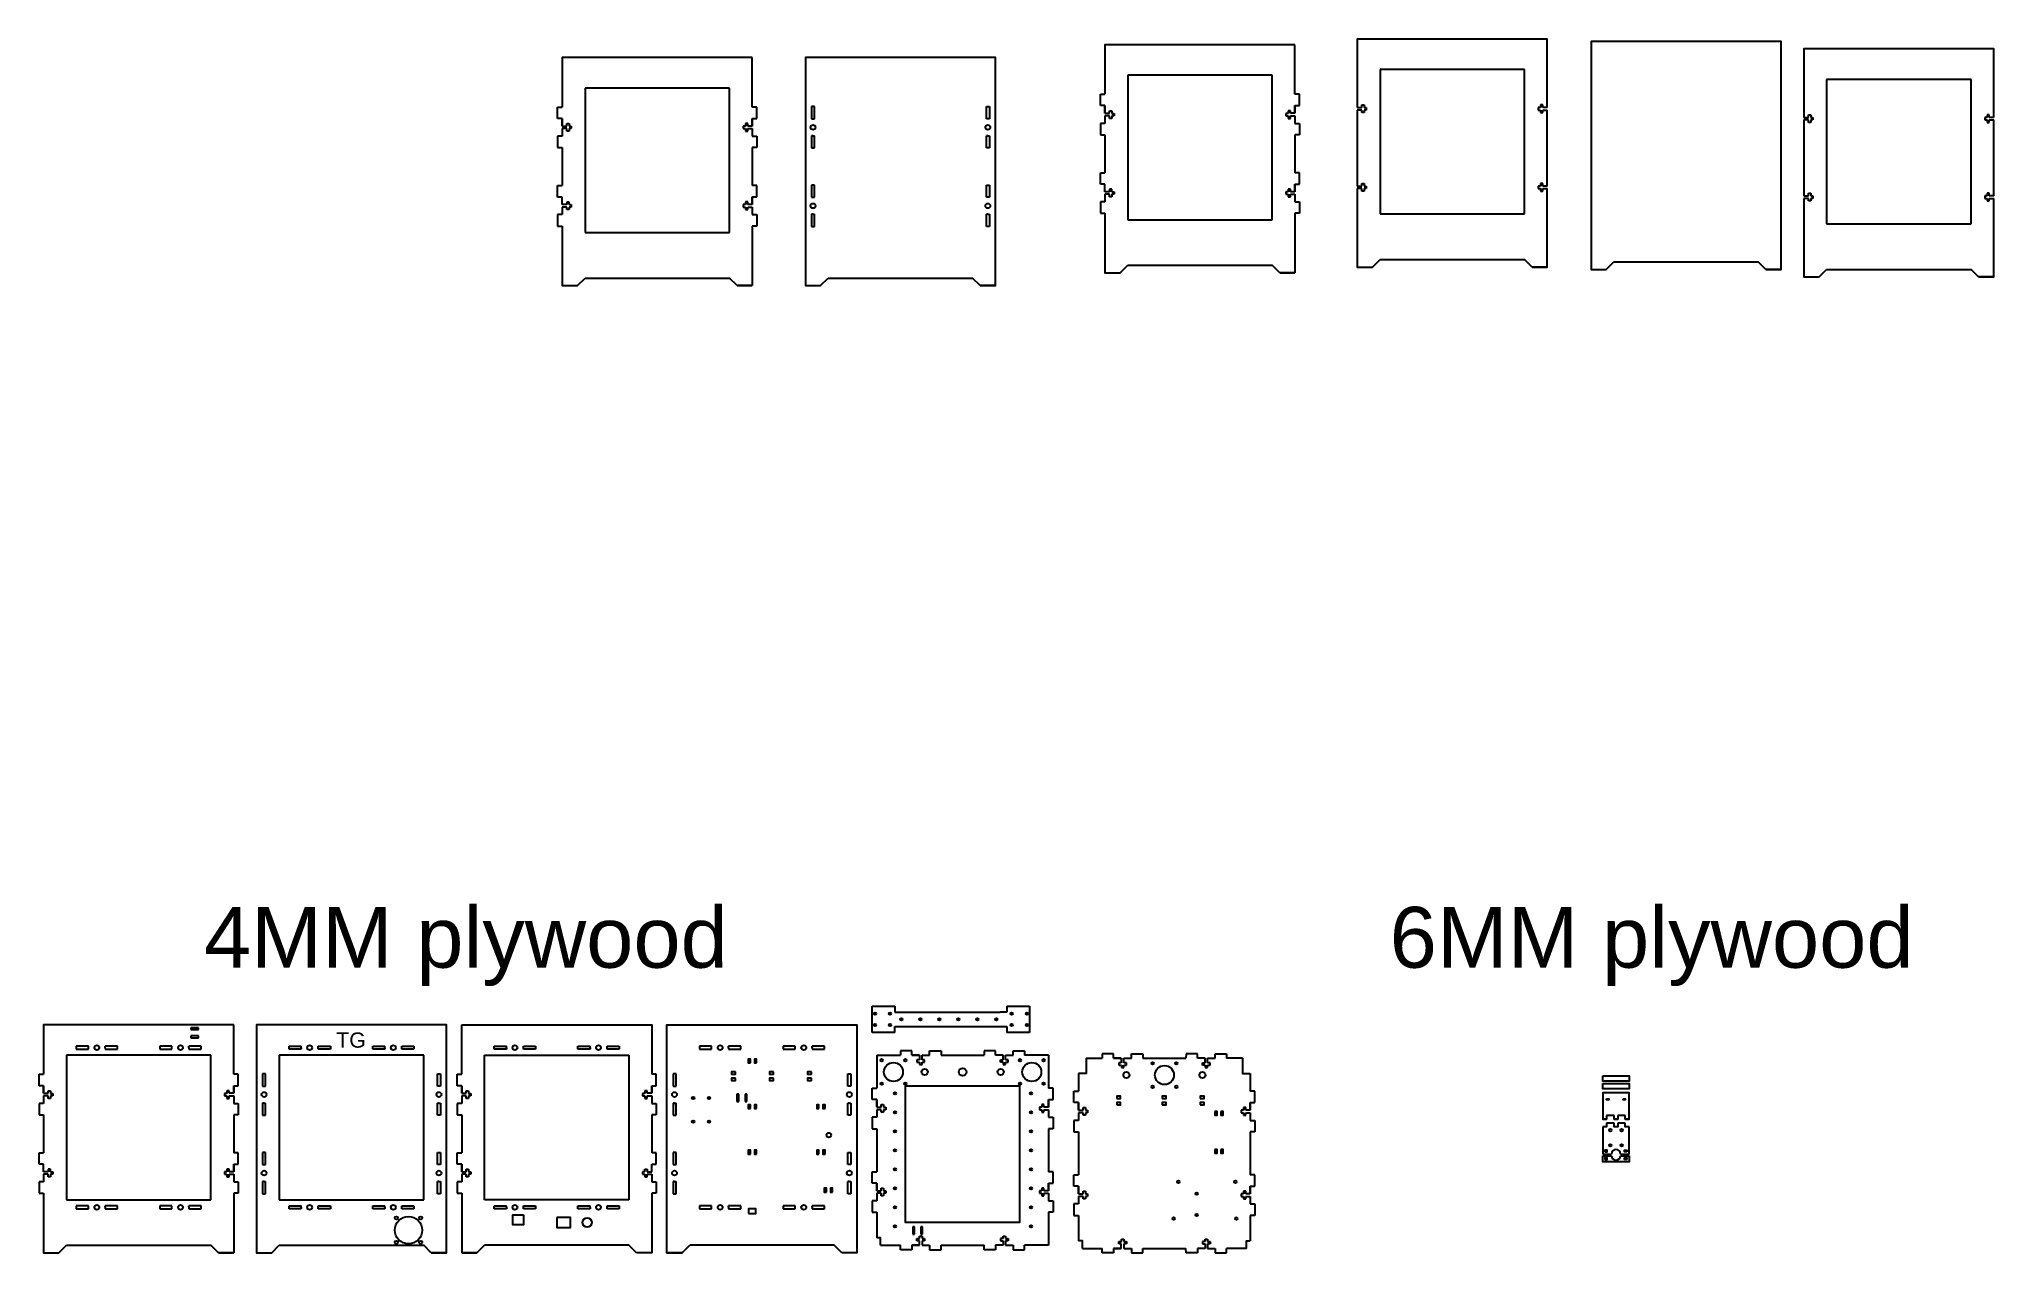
# Model space of a CAD drawing. Header units: millimetres. Extents: x -286 to 2286, y 0 to 1597.
import ezdxf

# ---------------------------------------------------------------- set-up
doc = ezdxf.new("R2010")
doc.units = ezdxf.units.MM
doc.styles.get("Standard").update_dxf_attribs({"font": 'Arial.ttf'})

msp = doc.modelspace()

# ---------------------------------------------------------------- texts
for s, p in [('4MM plywood', (-69.2, 375.2)), ('6MM plywood', (1490.8, 375.2))]:
    msp.add_text(s, height=80).set_placement(p)
at = {"color": 4}
msp.add_text('TG', height=20, dxfattribs=at).set_placement((105, 270))

# ---------------------------------------------------------------- linework, layer by layer
for p, q in [((652.2, 1507.5), (652.2, 1572.5)), ((1366.2, 1524.3), (1366.2, 1589.3)), ((1336.2, 1549.3), (1146.2, 1549.3)), ((1146.2, 1549.3), (1146.2, 1359.3)), ((1336.2, 1359.3), (1336.2, 1549.3)), ((1668.1, 1556.9), (1478.1, 1556.9)), ((1478.1, 1556.9), (1478.1, 1366.9)), ((1668.1, 1366.9), (1668.1, 1556.9)), ((2255.7, 1543.9), (2065.7, 1543.9)), ((2065.7, 1543.9), (2065.7, 1353.9)), ((2255.7, 1353.9), (2255.7, 1543.9)), ((622.2, 1532.5), (432.2, 1532.5)), ((432.2, 1532.5), (432.2, 1342.5)), ((622.2, 1342.5), (622.2, 1532.5)), ((1110.2, 1509.3), (1110.2, 1524.3)), ((1110.2, 1524.3), (1116.2, 1524.3)), ((1372.2, 1524.3), (1366.2, 1524.3)), ((1372.2, 1509.3), (1372.2, 1524.3)), ((396.2, 1492.5), (396.2, 1507.5)), ((396.2, 1507.5), (402.2, 1507.5)), ((402.2, 1492.5), (396.2, 1492.5)), ((402.2, 1482.5), (402.2, 1492.5)), ((658.2, 1507.5), (652.2, 1507.5)), ((652.2, 1482.5), (652.2, 1492.5)), ((652.2, 1492.5), (658.2, 1492.5)), ((658.2, 1492.5), (658.2, 1507.5)), ((732.2, 1508), (730.2, 1508)), ((732.2, 1508), (730.2, 1508)), ((730.2, 1508), (730.2, 1492)), ((730.2, 1492), (734.2, 1492)), ((730.2, 1492), (730.2, 1492)), ((730.2, 1492), (734.2, 1492)), ((732.2, 1508), (732.2, 1508)), ((732.2, 1508), (732.2, 1508)), ((734.2, 1508), (732.2, 1508)), ((732.2, 1508), (732.2, 1508)), ((734.2, 1492), (734.2, 1508)), ((960.2, 1508), (962.2, 1508)), ((960.2, 1492), (960.2, 1508)), ((964.2, 1492), (960.2, 1492)), ((964.2, 1492), (960.2, 1492)), ((962.2, 1508), (962.2, 1508)), ((962.2, 1508), (962.2, 1508)), ((962.2, 1508), (964.2, 1508)), ((962.2, 1508), (962.2, 1508)), ((962.2, 1508), (964.2, 1508)), ((964.2, 1508), (964.2, 1492)), ((964.2, 1492), (964.2, 1492)), ((1116.2, 1509.3), (1110.2, 1509.3)), ((1116.2, 1499.3), (1116.2, 1509.3)), ((1116.2, 1499.3), (1122.2, 1499.3)), ((1122.2, 1496), (1116.2, 1496)), ((1116.2, 1496), (1116.2, 1486)), ((1122.2, 1499.3), (1122.2, 1502.7)), ((1122.2, 1502.7), (1125.2, 1502.7)), ((1122.2, 1492.6), (1122.2, 1496)), ((1125.2, 1492.6), (1122.2, 1492.6)), ((1125.2, 1502.7), (1125.2, 1499.2)), ((1125.2, 1499.2), (1128.2, 1499.2)), ((1128.2, 1496), (1125.2, 1496)), ((1125.2, 1496), (1125.2, 1492.6)), ((1128.2, 1499.2), (1128.2, 1496)), ((1357.2, 1499.2), (1354.2, 1499.2)), ((1354.2, 1499.2), (1354.2, 1496)), ((1354.2, 1496), (1357.2, 1496)), ((1360.2, 1502.7), (1357.2, 1502.7)), ((1357.2, 1502.7), (1357.2, 1499.2)), ((1357.2, 1496), (1357.2, 1492.6)), ((1357.2, 1492.6), (1360.2, 1492.6)), ((1360.2, 1499.3), (1360.2, 1502.7)), ((1366.2, 1499.3), (1360.2, 1499.3)), ((1360.2, 1492.6), (1360.2, 1496)), ((1360.2, 1496), (1366.2, 1496)), ((1366.2, 1499.3), (1366.2, 1509.3)), ((1366.2, 1509.3), (1372.2, 1509.3)), ((1366.2, 1496), (1366.2, 1486)), ((1448.1, 1506.9), (1454.1, 1506.9)), ((1454.1, 1503.5), (1448.1, 1503.5)), ((1454.1, 1506.9), (1454.1, 1510.3)), ((1454.1, 1510.3), (1457.1, 1510.3)), ((1454.1, 1500.1), (1454.1, 1503.5)), ((1457.1, 1500.1), (1454.1, 1500.1)), ((1457.1, 1510.3), (1457.1, 1506.7)), ((1457.1, 1506.7), (1460.1, 1506.7)), ((1460.1, 1503.5), (1457.1, 1503.5)), ((1457.1, 1503.5), (1457.1, 1500.1)), ((1460.1, 1506.7), (1460.1, 1503.5)), ((1689.1, 1506.7), (1686.1, 1506.7)), ((1686.1, 1506.7), (1686.1, 1503.5)), ((1686.1, 1503.5), (1689.1, 1503.5)), ((1692.1, 1510.3), (1689.1, 1510.3)), ((1689.1, 1510.3), (1689.1, 1506.7)), ((1689.1, 1503.5), (1689.1, 1500.1)), ((1689.1, 1500.1), (1692.1, 1500.1)), ((1692.1, 1506.9), (1692.1, 1510.3)), ((1698.1, 1506.9), (1692.1, 1506.9)), ((1692.1, 1500.1), (1692.1, 1503.5)), ((1692.1, 1503.5), (1698.1, 1503.5)), ((2035.7, 1493.9), (2041.7, 1493.9)), ((2041.7, 1493.9), (2041.7, 1497.3)), ((2041.7, 1497.3), (2044.7, 1497.3)), ((2044.7, 1497.3), (2044.7, 1493.7)), ((2044.7, 1493.7), (2047.7, 1493.7)), ((2047.7, 1493.7), (2047.7, 1490.5)), ((2276.7, 1493.7), (2273.7, 1493.7)), ((2273.7, 1493.7), (2273.7, 1490.5)), ((2279.7, 1497.3), (2276.7, 1497.3)), ((2276.7, 1497.3), (2276.7, 1493.7)), ((2279.7, 1493.9), (2279.7, 1497.3)), ((2285.7, 1493.9), (2279.7, 1493.9)), ((402.2, 1469.2), (396.2, 1469.2)), ((396.2, 1469.2), (396.2, 1454.2)), ((402.2, 1482.5), (408.2, 1482.5)), ((408.2, 1479.2), (402.2, 1479.2)), ((402.2, 1479.2), (402.2, 1469.2)), ((408.2, 1482.5), (408.2, 1485.9)), ((408.2, 1485.9), (411.2, 1485.9)), ((408.2, 1475.8), (408.2, 1479.2)), ((411.2, 1475.8), (408.2, 1475.8)), ((411.2, 1485.9), (411.2, 1482.4)), ((411.2, 1482.4), (414.2, 1482.4)), ((414.2, 1479.2), (411.2, 1479.2)), ((411.2, 1479.2), (411.2, 1475.8)), ((414.2, 1482.4), (414.2, 1479.2)), ((643.2, 1482.4), (640.2, 1482.4)), ((640.2, 1482.4), (640.2, 1479.2)), ((640.2, 1479.2), (643.2, 1479.2)), ((646.2, 1485.9), (643.2, 1485.9)), ((643.2, 1485.9), (643.2, 1482.4)), ((643.2, 1479.2), (643.2, 1475.8)), ((643.2, 1475.8), (646.2, 1475.8)), ((646.2, 1482.5), (646.2, 1485.9)), ((652.2, 1482.5), (646.2, 1482.5)), ((646.2, 1475.8), (646.2, 1479.2)), ((646.2, 1479.2), (652.2, 1479.2)), ((652.2, 1479.2), (652.2, 1469.2)), ((652.2, 1469.2), (658.2, 1469.2)), ((658.2, 1469.2), (658.2, 1454.2)), ((732.2, 1469.7), (730.2, 1469.7)), ((730.2, 1469.7), (730.2, 1453.7)), ((730.7, 1469.7), (730.7, 1469.7)), ((730.7, 1469.7), (730.7, 1469.7)), ((732.2, 1469.7), (732.2, 1469.7)), ((732.2, 1469.7), (732.2, 1469.7)), ((732.2, 1469.7), (732.2, 1469.7)), ((732.2, 1469.7), (734.2, 1469.7)), ((734.2, 1453.7), (734.2, 1469.7)), ((734.2, 1453.7), (734.2, 1469.7)), ((960.2, 1453.7), (960.2, 1469.7)), ((960.2, 1453.7), (960.2, 1469.7)), ((962.2, 1469.7), (960.2, 1469.7)), ((962.2, 1469.7), (962.2, 1469.7)), ((962.2, 1469.7), (962.2, 1469.7)), ((962.2, 1469.7), (964.2, 1469.7)), ((962.2, 1469.7), (962.2, 1469.7)), ((963.7, 1469.7), (963.7, 1469.7)), ((963.7, 1469.7), (963.7, 1469.7)), ((964.2, 1469.7), (964.2, 1453.7)), ((1116.2, 1486), (1110.2, 1486)), ((1110.2, 1486), (1110.2, 1471)), ((1110.2, 1471), (1116.2, 1471)), ((1366.2, 1486), (1372.2, 1486)), ((1372.2, 1471), (1366.2, 1471)), ((1372.2, 1486), (1372.2, 1471)), ((2041.7, 1490.5), (2035.7, 1490.5)), ((2041.7, 1487.1), (2041.7, 1490.5)), ((2044.7, 1487.1), (2041.7, 1487.1)), ((2047.7, 1490.5), (2044.7, 1490.5)), ((2044.7, 1490.5), (2044.7, 1487.1)), ((2273.7, 1490.5), (2276.7, 1490.5)), ((2276.7, 1490.5), (2276.7, 1487.1)), ((2276.7, 1487.1), (2279.7, 1487.1)), ((2279.7, 1487.1), (2279.7, 1490.5)), ((2279.7, 1490.5), (2285.7, 1490.5)), ((396.2, 1454.2), (402.2, 1454.2)), ((658.2, 1454.2), (652.2, 1454.2)), ((730.2, 1453.7), (734.2, 1453.7)), ((730.2, 1453.7), (730.2, 1453.7)), ((730.2, 1453.7), (734.2, 1453.7)), ((964.2, 1453.7), (960.2, 1453.7)), ((964.2, 1453.7), (960.2, 1453.7)), ((964.2, 1453.7), (964.2, 1453.7)), ((1110.2, 1420.9), (1116.2, 1421)), ((1110.2, 1405.9), (1110.2, 1420.9)), ((1372.2, 1421), (1366.2, 1421)), ((1372.2, 1406), (1372.2, 1421)), ((396.2, 1404.1), (402.2, 1404.3)), ((396.2, 1389.1), (396.2, 1404.1)), ((402.2, 1389.1), (396.2, 1389.1)), ((402.2, 1379.1), (402.2, 1389.1)), ((658.2, 1404.3), (652.2, 1404.3)), ((652.2, 1379.3), (652.2, 1389.3)), ((652.2, 1389.3), (658.2, 1389.3)), ((658.2, 1389.3), (658.2, 1404.3)), ((732.2, 1404.8), (730.2, 1404.8)), ((732.2, 1404.8), (730.2, 1404.8)), ((730.2, 1404.8), (730.2, 1388.8)), ((730.2, 1388.8), (734.2, 1388.8)), ((730.2, 1388.8), (730.2, 1388.8)), ((730.2, 1388.8), (734.2, 1388.8)), ((732.2, 1404.8), (732.2, 1404.8)), ((732.2, 1404.8), (732.2, 1404.8)), ((734.2, 1404.8), (732.2, 1404.8)), ((732.2, 1404.8), (732.2, 1404.8)), ((734.2, 1388.8), (734.2, 1404.8)), ((960.2, 1404.8), (962.2, 1404.8)), ((960.2, 1388.8), (960.2, 1404.8)), ((964.2, 1388.8), (960.2, 1388.8)), ((964.2, 1388.8), (960.2, 1388.8)), ((962.2, 1404.8), (962.2, 1404.8)), ((962.2, 1404.8), (962.2, 1404.8)), ((962.2, 1404.8), (964.2, 1404.8)), ((962.2, 1404.8), (962.2, 1404.8)), ((962.2, 1404.8), (964.2, 1404.8)), ((964.2, 1404.8), (964.2, 1388.8)), ((964.2, 1388.8), (964.2, 1388.8)), ((1116.2, 1405.9), (1110.2, 1405.9)), ((1116.2, 1395.9), (1116.2, 1405.9)), ((1122.2, 1395.9), (1116.2, 1395.9)), ((1122.2, 1392.7), (1116.2, 1392.7)), ((1116.2, 1392.7), (1116.2, 1382.7)), ((1125.2, 1399.3), (1122.2, 1399.3)), ((1122.2, 1399.3), (1122.2, 1395.9)), ((1122.2, 1389.3), (1122.2, 1392.7)), ((1125.2, 1389.3), (1122.2, 1389.3)), ((1125.2, 1395.9), (1125.2, 1399.3)), ((1125.2, 1395.9), (1128.2, 1395.9)), ((1125.2, 1395.9), (1125.2, 1395.9)), ((1128.2, 1392.7), (1125.2, 1392.7)), ((1125.2, 1392.7), (1125.2, 1389.3)), ((1128.2, 1395.9), (1128.2, 1392.7)), ((1357.2, 1395.9), (1354.2, 1395.9)), ((1354.2, 1395.9), (1354.2, 1392.7)), ((1354.2, 1392.7), (1357.2, 1392.7)), ((1360.2, 1399.4), (1357.2, 1399.4)), ((1357.2, 1399.4), (1357.2, 1395.9)), ((1357.2, 1392.7), (1357.2, 1389.3)), ((1357.2, 1389.3), (1360.2, 1389.3)), ((1360.2, 1396), (1360.2, 1399.4)), ((1366.2, 1396), (1360.2, 1396)), ((1360.2, 1389.3), (1360.2, 1392.7)), ((1360.2, 1392.7), (1366.2, 1392.7)), ((1366.2, 1396), (1366.2, 1406)), ((1366.2, 1406), (1372.2, 1406)), ((1366.2, 1392.7), (1366.2, 1382.7)), ((1448.1, 1403.6), (1454.1, 1403.6)), ((1454.1, 1400.3), (1448.1, 1400.3)), ((1454.1, 1403.6), (1454.1, 1407)), ((1454.1, 1407), (1457.1, 1407)), ((1454.1, 1396.9), (1454.1, 1400.3)), ((1457.1, 1396.9), (1454.1, 1396.9)), ((1457.1, 1407), (1457.1, 1403.5)), ((1457.1, 1403.5), (1460.1, 1403.5)), ((1460.1, 1400.3), (1457.1, 1400.3)), ((1457.1, 1400.3), (1457.1, 1396.9)), ((1460.1, 1403.5), (1460.1, 1400.3)), ((1689.1, 1403.5), (1686.1, 1403.5)), ((1686.1, 1403.5), (1686.1, 1400.3)), ((1686.1, 1400.3), (1689.1, 1400.3)), ((1692.1, 1407), (1689.1, 1407)), ((1689.1, 1407), (1689.1, 1403.5)), ((1689.1, 1400.3), (1689.1, 1396.9)), ((1689.1, 1396.9), (1692.1, 1396.9)), ((1692.1, 1403.6), (1692.1, 1407)), ((1698.1, 1403.6), (1692.1, 1403.6)), ((1692.1, 1396.9), (1692.1, 1400.3)), ((1692.1, 1400.3), (1698.1, 1400.3)), ((2035.7, 1390.6), (2041.7, 1390.6)), ((2041.7, 1390.6), (2041.7, 1394)), ((2041.7, 1394), (2044.7, 1394)), ((2044.7, 1394), (2044.7, 1390.5)), ((2044.7, 1390.5), (2047.7, 1390.5)), ((2047.7, 1390.5), (2047.7, 1387.3)), ((2276.7, 1390.5), (2273.7, 1390.5)), ((2273.7, 1390.5), (2273.7, 1387.3)), ((2279.7, 1394), (2276.7, 1394)), ((2276.7, 1394), (2276.7, 1390.5)), ((2279.7, 1390.6), (2279.7, 1394)), ((2285.7, 1390.6), (2279.7, 1390.6)), ((402.2, 1365.9), (396.2, 1365.9)), ((396.2, 1365.9), (396.2, 1350.9)), ((408.2, 1379.1), (402.2, 1379.1)), ((408.2, 1375.9), (402.2, 1375.9)), ((402.2, 1375.9), (402.2, 1365.9)), ((411.2, 1382.5), (408.2, 1382.5)), ((408.2, 1382.5), (408.2, 1379.1)), ((408.2, 1372.5), (408.2, 1375.9)), ((411.2, 1372.5), (408.2, 1372.5)), ((411.2, 1379.1), (411.2, 1382.5)), ((411.2, 1379.1), (414.2, 1379.1)), ((411.2, 1379.1), (411.2, 1379.1)), ((414.2, 1375.9), (411.2, 1375.9)), ((411.2, 1375.9), (411.2, 1372.5)), ((414.2, 1379.1), (414.2, 1375.9)), ((643.2, 1379.1), (640.2, 1379.1)), ((640.2, 1379.1), (640.2, 1375.9)), ((640.2, 1375.9), (643.2, 1375.9)), ((646.2, 1382.7), (643.2, 1382.7)), ((643.2, 1382.7), (643.2, 1379.1)), ((643.2, 1375.9), (643.2, 1372.5)), ((643.2, 1372.5), (646.2, 1372.5)), ((646.2, 1379.3), (646.2, 1382.7)), ((652.2, 1379.3), (646.2, 1379.3)), ((646.2, 1372.5), (646.2, 1375.9)), ((646.2, 1375.9), (652.2, 1375.9)), ((652.2, 1375.9), (652.2, 1365.9)), ((652.2, 1365.9), (658.2, 1365.9)), ((658.2, 1365.9), (658.2, 1350.9)), ((732.2, 1366.4), (730.2, 1366.4)), ((730.2, 1366.4), (730.2, 1350.4)), ((730.7, 1366.4), (730.7, 1366.4)), ((730.7, 1366.4), (730.7, 1366.4)), ((732.2, 1366.4), (732.2, 1366.4)), ((732.2, 1366.4), (732.2, 1366.4)), ((732.2, 1366.4), (732.2, 1366.4)), ((732.2, 1366.4), (734.2, 1366.4)), ((734.2, 1350.4), (734.2, 1366.4)), ((734.2, 1350.4), (734.2, 1366.4)), ((960.2, 1350.4), (960.2, 1366.4)), ((960.2, 1350.4), (960.2, 1366.4)), ((962.2, 1366.4), (960.2, 1366.4)), ((962.2, 1366.4), (962.2, 1366.4)), ((962.2, 1366.4), (962.2, 1366.4)), ((962.2, 1366.4), (964.2, 1366.4)), ((962.2, 1366.4), (962.2, 1366.4)), ((963.7, 1366.4), (963.7, 1366.4)), ((963.7, 1366.4), (963.7, 1366.4)), ((964.2, 1366.4), (964.2, 1350.4)), ((1116.2, 1382.7), (1110.2, 1382.7)), ((1110.2, 1382.7), (1110.2, 1367.7)), ((1110.2, 1367.7), (1116.2, 1367.7)), ((1366.2, 1382.7), (1372.2, 1382.7)), ((1372.2, 1367.7), (1366.2, 1367.7)), ((1366.2, 1367.7), (1366.2, 1289.3)), ((1372.2, 1382.7), (1372.2, 1367.7)), ((1478.1, 1366.9), (1668.1, 1366.9)), ((2041.7, 1387.3), (2035.7, 1387.3)), ((2041.7, 1383.9), (2041.7, 1387.3)), ((2044.7, 1383.9), (2041.7, 1383.9)), ((2047.7, 1387.3), (2044.7, 1387.3)), ((2044.7, 1387.3), (2044.7, 1383.9)), ((2273.7, 1387.3), (2276.7, 1387.3)), ((2276.7, 1387.3), (2276.7, 1383.9)), ((2276.7, 1383.9), (2279.7, 1383.9)), ((2279.7, 1383.9), (2279.7, 1387.3)), ((2279.7, 1387.3), (2285.7, 1387.3)), ((396.2, 1350.9), (402.2, 1350.9)), ((432.2, 1342.5), (622.2, 1342.5)), ((658.2, 1350.9), (652.2, 1350.9)), ((652.2, 1350.9), (652.2, 1272.5)), ((730.2, 1350.4), (734.2, 1350.4)), ((730.2, 1350.4), (730.2, 1350.4)), ((730.2, 1350.4), (734.2, 1350.4)), ((964.2, 1350.4), (960.2, 1350.4)), ((964.2, 1350.4), (960.2, 1350.4)), ((964.2, 1350.4), (964.2, 1350.4)), ((1146.2, 1359.3), (1336.2, 1359.3)), ((2065.7, 1353.9), (2255.7, 1353.9)), ((1116.2, 1289.3), (1136.2, 1289.3)), ((1136.2, 1289.3), (1146.2, 1299.3)), ((1146.2, 1299.3), (1336.2, 1299.3)), ((1346.2, 1289.3), (1336.2, 1299.3)), ((1366.2, 1289.3), (1346.2, 1289.3)), ((1448.1, 1296.9), (1468.1, 1296.9)), ((1468.1, 1296.9), (1478.1, 1306.9)), ((1478.1, 1306.9), (1668.1, 1306.9)), ((1678.1, 1296.9), (1668.1, 1306.9)), ((1698.1, 1296.9), (1678.1, 1296.9)), ((1755.7, 1293.9), (1775.7, 1293.9)), ((1775.7, 1293.9), (1785.7, 1303.9)), ((1785.7, 1303.9), (1975.7, 1303.9)), ((1985.7, 1293.9), (1975.7, 1303.9)), ((2005.7, 1293.9), (1985.7, 1293.9)), ((2055.7, 1283.9), (2065.7, 1293.9)), ((2065.7, 1293.9), (2255.7, 1293.9)), ((2265.7, 1283.9), (2255.7, 1293.9)), ((402.2, 1272.5), (422.2, 1272.5)), ((422.2, 1272.5), (432.2, 1282.5)), ((432.2, 1282.5), (622.2, 1282.5)), ((632.2, 1272.5), (622.2, 1282.5)), ((652.2, 1272.5), (632.2, 1272.5)), ((722.2, 1272.5), (742.2, 1272.5)), ((742.2, 1272.5), (752.2, 1282.5)), ((752.2, 1282.5), (942.2, 1282.5)), ((952.2, 1272.5), (942.2, 1282.5)), ((972.2, 1272.5), (952.2, 1272.5)), ((2035.7, 1283.9), (2055.7, 1283.9)), ((2285.7, 1283.9), (2265.7, 1283.9)), ((810, 324.7), (840, 324.7)), ((810, 290), (810, 324.7)), ((840, 324.7), (840, 316.7)), ((840, 316.7), (978.3, 316.7)), ((987, 316.7), (978.3, 316.7)), ((987, 324.7), (1017, 324.7)), ((987, 324.7), (987, 316.7)), ((1017, 324.7), (1017, 290)), ((-81.3, 296.2), (-86.3, 296.2)), ((-86.3, 296.2), (-86.3, 293.8)), ((-86.3, 293.8), (-76.3, 293.8)), ((-81.3, 285.5), (-86.3, 285.5)), ((-86.3, 285.5), (-86.3, 283.1)), ((-86.3, 283.1), (-76.3, 283.1)), ((-76.3, 296.2), (-81.3, 296.2)), ((-76.3, 285.5), (-81.3, 285.5)), ((-76.3, 293.8), (-76.3, 296.2)), ((-76.3, 283.1), (-76.3, 285.5)), ((-30, 235), (-30, 300)), ((270, 235), (270, 300)), ((840, 290), (810, 290)), ((840, 290), (840, 298)), ((840, 298), (987, 298)), ((987, 298), (987, 290)), ((1017, 290), (987, 290)), ((-60, 260), (-250, 260)), ((-250, 260), (-250, 70)), ((-237.2, 272), (-237.2, 270)), ((-221.2, 272), (-237.2, 272)), ((-237.2, 270), (-237.2, 270)), ((-237.2, 270), (-237.2, 270)), ((-237.2, 270), (-237.2, 268)), ((-237.2, 270), (-237.2, 270)), ((-237.2, 270), (-237.2, 268)), ((-237.2, 268), (-221.2, 268)), ((-221.2, 268), (-221.2, 272)), ((-221.2, 268), (-221.2, 272)), ((-221.2, 268), (-221.2, 268)), ((-182.9, 272), (-198.9, 272)), ((-182.9, 272), (-198.9, 272)), ((-198.9, 270), (-198.9, 272)), ((-198.9, 270), (-198.9, 270)), ((-198.9, 270), (-198.9, 270)), ((-198.9, 270), (-198.9, 268)), ((-198.9, 270), (-198.9, 270)), ((-198.9, 268.5), (-198.9, 268.5)), ((-198.9, 268.5), (-198.9, 268.5)), ((-198.9, 268), (-182.9, 268)), ((-182.9, 268), (-182.9, 272)), ((-182.9, 268), (-182.9, 272)), ((-182.9, 268), (-182.9, 268)), ((-127.2, 272), (-127.2, 270)), ((-111.2, 272), (-127.2, 272)), ((-127.2, 270), (-127.2, 270)), ((-127.2, 270), (-127.2, 270)), ((-127.2, 270), (-127.2, 268)), ((-127.2, 270), (-127.2, 270)), ((-127.2, 270), (-127.2, 268)), ((-127.2, 268), (-111.2, 268)), ((-111.2, 268), (-111.2, 272)), ((-111.2, 268), (-111.2, 272)), ((-111.2, 268), (-111.2, 268)), ((-72.9, 272), (-88.9, 272)), ((-72.9, 272), (-88.9, 272)), ((-88.9, 270), (-88.9, 272)), ((-88.9, 270), (-88.9, 270)), ((-88.9, 270), (-88.9, 270)), ((-88.9, 270), (-88.9, 268)), ((-88.9, 270), (-88.9, 270)), ((-88.9, 268.5), (-88.9, 268.5)), ((-88.9, 268.5), (-88.9, 268.5)), ((-88.9, 268), (-72.9, 268)), ((-72.9, 268), (-72.9, 272)), ((-72.9, 268), (-72.9, 272)), ((-72.9, 268), (-72.9, 268)), ((-60, 70), (-60, 260)), ((220, 260), (30, 260)), ((30, 260), (30, 70)), ((42.9, 272), (58.9, 272)), ((42.9, 268), (42.9, 272)), ((42.9, 268), (42.9, 272)), ((42.9, 272), (58.9, 272)), ((58.9, 268), (42.9, 268)), ((42.9, 268), (42.9, 268)), ((58.9, 270), (58.9, 272)), ((58.9, 270), (58.9, 270)), ((58.9, 270), (58.9, 270)), ((58.9, 270), (58.9, 268)), ((58.9, 270), (58.9, 270)), ((58.9, 268.5), (58.9, 268.5)), ((58.9, 268.5), (58.9, 268.5)), ((81.2, 268), (81.2, 272)), ((81.2, 268), (81.2, 272)), ((81.2, 272), (97.2, 272)), ((97.2, 268), (81.2, 268)), ((81.2, 268), (81.2, 268)), ((97.2, 272), (97.2, 270)), ((97.2, 270), (97.2, 270)), ((97.2, 270), (97.2, 270)), ((97.2, 270), (97.2, 268)), ((97.2, 270), (97.2, 270)), ((97.2, 270), (97.2, 268)), ((152.9, 272), (168.9, 272)), ((152.9, 268), (152.9, 272)), ((152.9, 268), (152.9, 272)), ((152.9, 272), (168.9, 272)), ((168.9, 268), (152.9, 268)), ((152.9, 268), (152.9, 268)), ((168.9, 270), (168.9, 272)), ((168.9, 270), (168.9, 270)), ((168.9, 270), (168.9, 270)), ((168.9, 270), (168.9, 268)), ((168.9, 270), (168.9, 270)), ((168.9, 268.5), (168.9, 268.5)), ((168.9, 268.5), (168.9, 268.5)), ((191.2, 268), (191.2, 272)), ((191.2, 268), (191.2, 272)), ((191.2, 272), (207.2, 272)), ((207.2, 268), (191.2, 268)), ((191.2, 268), (191.2, 268)), ((207.2, 272), (207.2, 270)), ((207.2, 270), (207.2, 270)), ((207.2, 270), (207.2, 270)), ((207.2, 270), (207.2, 268)), ((207.2, 270), (207.2, 270)), ((207.2, 270), (207.2, 268)), ((220, 70), (220, 260)), ((300, 70), (300, 260)), ((300, 260), (490, 260)), ((312.9, 272), (328.9, 272)), ((312.9, 268), (312.9, 272)), ((312.9, 268), (312.9, 272)), ((312.9, 272), (328.9, 272)), ((328.9, 268), (312.9, 268)), ((312.9, 268), (312.9, 268)), ((328.9, 270), (328.9, 272)), ((328.9, 270), (328.9, 270)), ((328.9, 270), (328.9, 270)), ((328.9, 270), (328.9, 268)), ((328.9, 270), (328.9, 270)), ((328.9, 268.5), (328.9, 268.5)), ((328.9, 268.5), (328.9, 268.5)), ((351.2, 268), (351.2, 272)), ((351.2, 268), (351.2, 272)), ((351.2, 272), (367.2, 272)), ((367.2, 268), (351.2, 268)), ((351.2, 268), (351.2, 268)), ((367.2, 272), (367.2, 270)), ((367.2, 270), (367.2, 270)), ((367.2, 270), (367.2, 270)), ((367.2, 270), (367.2, 268)), ((367.2, 270), (367.2, 270)), ((367.2, 270), (367.2, 268)), ((422.9, 272), (438.9, 272)), ((422.9, 268), (422.9, 272)), ((422.9, 268), (422.9, 272)), ((422.9, 272), (438.9, 272)), ((438.9, 268), (422.9, 268)), ((422.9, 268), (422.9, 268)), ((438.9, 270), (438.9, 272)), ((438.9, 270), (438.9, 270)), ((438.9, 270), (438.9, 270)), ((438.9, 270), (438.9, 268)), ((438.9, 270), (438.9, 270)), ((438.9, 268.5), (438.9, 268.5)), ((438.9, 268.5), (438.9, 268.5)), ((461.2, 268), (461.2, 272)), ((461.2, 268), (461.2, 272)), ((461.2, 272), (477.2, 272)), ((477.2, 268), (461.2, 268)), ((461.2, 268), (461.2, 268)), ((477.2, 272), (477.2, 270)), ((477.2, 270), (477.2, 270)), ((477.2, 270), (477.2, 270)), ((477.2, 270), (477.2, 268)), ((477.2, 270), (477.2, 270)), ((477.2, 270), (477.2, 268)), ((490, 260), (490, 70)), ((582.8, 272), (582.8, 270)), ((598.8, 272), (582.8, 272)), ((582.8, 270), (582.8, 270)), ((582.8, 270), (582.8, 270)), ((582.8, 270), (582.8, 268)), ((582.8, 270), (582.8, 270)), ((582.8, 270), (582.8, 268)), ((582.8, 268), (598.8, 268)), ((598.8, 268), (598.8, 272)), ((598.8, 268), (598.8, 272)), ((598.8, 268), (598.8, 268)), ((637.1, 272), (621.1, 272)), ((637.1, 272), (621.1, 272)), ((621.1, 270), (621.1, 272)), ((621.1, 270), (621.1, 270)), ((621.1, 270), (621.1, 270)), ((621.1, 270), (621.1, 268)), ((621.1, 270), (621.1, 270)), ((621.1, 268.5), (621.1, 268.5)), ((621.1, 268.5), (621.1, 268.5)), ((621.1, 268), (637.1, 268)), ((637.1, 268), (637.1, 272)), ((637.1, 268), (637.1, 272)), ((637.1, 268), (637.1, 268)), ((692.8, 272), (692.8, 270)), ((708.8, 272), (692.8, 272)), ((692.8, 270), (692.8, 270)), ((692.8, 270), (692.8, 270)), ((692.8, 270), (692.8, 268)), ((692.8, 270), (692.8, 270)), ((692.8, 270), (692.8, 268)), ((692.8, 268), (708.8, 268)), ((708.8, 268), (708.8, 272)), ((708.8, 268), (708.8, 272)), ((708.8, 268), (708.8, 268)), ((747.1, 272), (731.1, 272)), ((747.1, 272), (731.1, 272)), ((731.1, 270), (731.1, 272)), ((731.1, 270), (731.1, 270)), ((731.1, 270), (731.1, 270)), ((731.1, 270), (731.1, 268)), ((731.1, 270), (731.1, 270)), ((731.1, 268.5), (731.1, 268.5)), ((731.1, 268.5), (731.1, 268.5)), ((731.1, 268), (747.1, 268)), ((747.1, 268), (747.1, 272)), ((747.1, 268), (747.1, 272)), ((747.1, 268), (747.1, 268)), ((816, 260), (847.3, 260)), ((816, 260), (816, 216.7)), ((862.3, 266), (847.3, 266)), ((847.3, 266), (847.3, 260)), ((862.3, 260), (862.3, 266)), ((872.3, 260), (862.3, 260)), ((872.3, 260), (872.3, 254)), ((875.6, 254), (875.6, 260)), ((875.6, 260), (885.6, 260)), ((885.6, 260), (885.6, 266)), ((885.6, 266), (900.6, 266)), ((900.6, 266), (900.6, 260)), ((900.6, 260), (957.3, 260)), ((957.4, 266), (957.3, 260)), ((972.4, 266), (957.4, 266)), ((972.4, 260), (972.4, 266)), ((982.4, 260), (972.4, 260)), ((982.4, 254), (982.4, 260)), ((985.6, 254), (985.6, 260)), ((985.6, 260), (995.6, 260)), ((995.6, 260), (995.6, 266)), ((995.6, 266), (1010.6, 266)), ((1010.6, 266), (1010.6, 260)), ((1042, 260), (1010.6, 260)), ((1042, 260), (1042, 216.7)), ((1127.7, 262), (1112.7, 262)), ((1112.7, 262), (1112.7, 256)), ((1127.7, 256), (1127.7, 262)), ((1151.1, 256), (1151.1, 262)), ((1151.1, 262), (1166.1, 262)), ((1166.1, 262), (1166.1, 256)), ((1222.9, 262), (1222.7, 256)), ((1237.9, 262), (1222.9, 262)), ((1237.9, 256), (1237.9, 262)), ((1261.1, 256), (1261.1, 262)), ((1261.1, 262), (1276.1, 262)), ((1276.1, 262), (1276.1, 256)), ((-286, 220), (-286, 235)), ((-286, 235), (-280, 235)), ((-24, 235), (-30, 235)), ((-24, 220), (-24, 235)), ((10, 235.5), (8, 235.5)), ((10, 235.5), (8, 235.5)), ((8, 235.5), (8, 219.5)), ((10, 235.5), (10, 235.5)), ((10, 235.5), (10, 235.5)), ((12, 235.5), (10, 235.5)), ((10, 235.5), (10, 235.5)), ((12, 219.5), (12, 235.5)), ((238, 235.5), (240, 235.5)), ((238, 219.5), (238, 235.5)), ((240, 235.5), (240, 235.5)), ((240, 235.5), (240, 235.5)), ((240, 235.5), (242, 235.5)), ((240, 235.5), (240, 235.5)), ((240, 235.5), (242, 235.5)), ((242, 235.5), (242, 219.5)), ((264, 220), (264, 235)), ((264, 235), (270, 235)), ((526, 235), (520, 235)), ((526, 220), (526, 235)), ((550, 235.5), (548, 235.5)), ((550, 235.5), (548, 235.5)), ((548, 235.5), (548, 219.5)), ((550, 235.5), (550, 235.5)), ((550, 235.5), (550, 235.5)), ((552, 235.5), (550, 235.5)), ((550, 235.5), (550, 235.5)), ((552, 219.5), (552, 235.5)), ((778, 235.5), (780, 235.5)), ((778, 219.5), (778, 235.5)), ((780, 235.5), (780, 235.5)), ((780, 235.5), (780, 235.5)), ((780, 235.5), (782, 235.5)), ((780, 235.5), (780, 235.5)), ((780, 235.5), (782, 235.5)), ((782, 235.5), (782, 219.5)), ((872.3, 254), (868.9, 254)), ((868.9, 254), (868.9, 251)), ((868.9, 251), (872.4, 251)), ((872.4, 251), (872.4, 248)), ((872.4, 248), (875.6, 248)), ((879, 254), (875.6, 254)), ((875.6, 248), (875.6, 251)), ((875.6, 251), (879, 251)), ((879, 251), (879, 254)), ((979, 251), (979, 254)), ((979, 254), (982.4, 254)), ((982.4, 251), (979, 251)), ((982.4, 251), (982.4, 248)), ((982.4, 251), (982.4, 251)), ((982.4, 248), (985.6, 248)), ((989, 254), (985.6, 254)), ((985.6, 248), (985.6, 251)), ((985.6, 251), (989, 251)), ((989, 251), (989, 254)), ((1081.5, 236), (1081.5, 212.7)), ((1091.7, 256), (1112.7, 256)), ((1137.7, 256), (1127.7, 256)), ((1137.7, 250), (1134.3, 250)), ((1134.3, 250), (1134.3, 247)), ((1134.3, 247), (1137.9, 247)), ((1137.7, 256), (1137.7, 250)), ((1137.9, 247), (1137.9, 244)), ((1137.9, 244), (1141.1, 244)), ((1141.1, 250), (1141.1, 256)), ((1141.1, 256), (1151.1, 256)), ((1144.5, 250), (1141.1, 250)), ((1141.1, 244), (1141.1, 247)), ((1141.1, 247), (1144.5, 247)), ((1144.5, 247), (1144.5, 250)), ((1166.1, 256), (1222.7, 256)), ((1247.9, 256), (1237.9, 256)), ((1244.5, 247), (1244.5, 250)), ((1244.5, 250), (1247.9, 250)), ((1247.9, 247), (1244.5, 247)), ((1247.9, 250), (1247.9, 256)), ((1247.9, 247), (1247.9, 244)), ((1247.9, 247), (1247.9, 247)), ((1247.9, 244), (1251.1, 244)), ((1251.1, 250), (1251.1, 256)), ((1251.1, 256), (1261.1, 256)), ((1254.5, 250), (1251.1, 250)), ((1251.1, 244), (1251.1, 247)), ((1251.1, 247), (1254.5, 247)), ((1254.5, 247), (1254.5, 250)), ((1297.4, 256), (1276.1, 256)), ((1307.4, 236), (1307.4, 212.7)), ((-280, 220), (-286, 220)), ((-280, 210), (-280, 220)), ((-280, 210), (-274, 210)), ((-274, 206.7), (-280, 206.7)), ((-280, 206.7), (-280, 196.7)), ((-274, 210), (-274, 213.4)), ((-274, 213.4), (-271, 213.4)), ((-274, 203.3), (-274, 206.7)), ((-271, 213.4), (-271, 209.9)), ((-271, 209.9), (-268, 209.9)), ((-268, 206.7), (-271, 206.7)), ((-271, 206.7), (-271, 203.3)), ((-268, 209.9), (-268, 206.7)), ((-39, 209.9), (-42, 209.9)), ((-42, 209.9), (-42, 206.7)), ((-42, 206.7), (-39, 206.7)), ((-36, 213.4), (-39, 213.4)), ((-39, 213.4), (-39, 209.9)), ((-39, 206.7), (-39, 203.3)), ((-36, 210), (-36, 213.4)), ((-30, 210), (-36, 210)), ((-36, 203.3), (-36, 206.7)), ((-36, 206.7), (-30, 206.7)), ((-30, 210), (-30, 220)), ((-30, 220), (-24, 220)), ((-30, 206.7), (-30, 196.7)), ((8, 219.5), (12, 219.5)), ((8, 219.5), (8, 219.5)), ((8, 219.5), (12, 219.5)), ((242, 219.5), (238, 219.5)), ((242, 219.5), (238, 219.5)), ((242, 219.5), (242, 219.5)), ((270, 220), (264, 220)), ((270, 210), (270, 220)), ((270, 210), (276, 210)), ((276, 206.7), (270, 206.7)), ((270, 206.7), (270, 196.7)), ((276, 210), (276, 213.4)), ((276, 213.4), (279, 213.4)), ((276, 203.3), (276, 206.7)), ((279, 213.4), (279, 209.9)), ((279, 209.9), (282, 209.9)), ((282, 206.7), (279, 206.7)), ((279, 206.7), (279, 203.3)), ((282, 209.9), (282, 206.7)), ((511, 209.9), (508, 209.9)), ((508, 209.9), (508, 206.7)), ((508, 206.7), (511, 206.7)), ((514, 213.4), (511, 213.4)), ((511, 213.4), (511, 209.9)), ((511, 206.7), (511, 203.3)), ((514, 210), (514, 213.4)), ((520, 210), (514, 210)), ((514, 203.3), (514, 206.7)), ((514, 206.7), (520, 206.7)), ((520, 210), (520, 220)), ((520, 220), (526, 220)), ((520, 206.7), (520, 196.7)), ((548, 219.5), (552, 219.5)), ((548, 219.5), (548, 219.5)), ((548, 219.5), (552, 219.5)), ((634.4, 209), (632, 209)), ((632, 209), (632, 204)), ((634.4, 199), (634.4, 209)), ((645.1, 209), (642.7, 209)), ((642.7, 209), (642.7, 204)), ((645.1, 199), (645.1, 209)), ((782, 219.5), (778, 219.5)), ((782, 219.5), (778, 219.5)), ((782, 219.5), (782, 219.5)), ((810, 201.7), (810, 216.7)), ((810, 216.7), (816, 216.7)), ((1048, 216.7), (1042, 216.7)), ((1048, 201.7), (1048, 216.7)), ((1075.5, 197.7), (1075.5, 212.7)), ((1075.5, 212.7), (1081.5, 212.7)), ((1313.4, 212.7), (1307.4, 212.7)), ((1313.4, 197.7), (1313.4, 212.7)), ((-280, 196.7), (-286, 196.7)), ((-286, 196.7), (-286, 181.7)), ((-286, 181.7), (-280, 181.7)), ((-271, 203.3), (-274, 203.3)), ((-39, 203.3), (-36, 203.3)), ((-30, 196.7), (-24, 196.7)), ((-24, 181.7), (-30, 181.7)), ((-24, 196.7), (-24, 181.7)), ((10, 197.2), (8, 197.2)), ((8, 197.2), (8, 181.2)), ((8, 181.2), (12, 181.2)), ((8, 181.2), (8, 181.2)), ((8, 181.2), (12, 181.2)), ((8.5, 197.2), (8.5, 197.2)), ((8.5, 197.2), (8.5, 197.2)), ((10, 197.2), (10, 197.2)), ((10, 197.2), (10, 197.2)), ((10, 197.2), (10, 197.2)), ((10, 197.2), (12, 197.2)), ((12, 181.2), (12, 197.2)), ((12, 181.2), (12, 197.2)), ((238, 181.2), (238, 197.2)), ((238, 181.2), (238, 197.2)), ((240, 197.2), (238, 197.2)), ((242, 181.2), (238, 181.2)), ((242, 181.2), (238, 181.2)), ((240, 197.2), (240, 197.2)), ((240, 197.2), (240, 197.2)), ((240, 197.2), (242, 197.2)), ((240, 197.2), (240, 197.2)), ((241.5, 197.2), (241.5, 197.2)), ((241.5, 197.2), (241.5, 197.2)), ((242, 197.2), (242, 181.2)), ((242, 181.2), (242, 181.2)), ((270, 196.7), (264, 196.7)), ((264, 196.7), (264, 181.7)), ((264, 181.7), (270, 181.7)), ((279, 203.3), (276, 203.3)), ((511, 203.3), (514, 203.3)), ((520, 196.7), (526, 196.7)), ((526, 181.7), (520, 181.7)), ((526, 196.7), (526, 181.7)), ((550, 197.2), (548, 197.2)), ((548, 197.2), (548, 181.2)), ((548, 181.2), (552, 181.2)), ((548, 181.2), (548, 181.2)), ((548, 181.2), (552, 181.2)), ((548.5, 197.2), (548.5, 197.2)), ((548.5, 197.2), (548.5, 197.2)), ((550, 197.2), (550, 197.2)), ((550, 197.2), (550, 197.2)), ((550, 197.2), (550, 197.2)), ((550, 197.2), (552, 197.2)), ((552, 181.2), (552, 197.2)), ((552, 181.2), (552, 197.2)), ((632, 204), (632, 199)), ((632, 199), (634.4, 199)), ((642.7, 204), (642.7, 199)), ((642.7, 199), (645.1, 199)), ((778, 181.2), (778, 197.2)), ((778, 181.2), (778, 197.2)), ((780, 197.2), (778, 197.2)), ((782, 181.2), (778, 181.2)), ((782, 181.2), (778, 181.2)), ((780, 197.2), (780, 197.2)), ((780, 197.2), (780, 197.2)), ((780, 197.2), (782, 197.2)), ((780, 197.2), (780, 197.2)), ((781.5, 197.2), (781.5, 197.2)), ((781.5, 197.2), (781.5, 197.2)), ((782, 197.2), (782, 181.2)), ((782, 181.2), (782, 181.2)), ((816, 201.7), (810, 201.7)), ((816, 191.7), (816, 201.7)), ((816, 191.7), (822, 191.7)), ((822, 188.4), (816, 188.4)), ((816, 188.4), (816, 178.4)), ((822, 191.7), (822, 195.1)), ((822, 195.1), (825, 195.1)), ((822, 185), (822, 188.4)), ((825, 185), (822, 185)), ((825, 195.1), (825, 191.6)), ((825, 191.6), (828, 191.6)), ((828, 188.4), (825, 188.4)), ((825, 188.4), (825, 185)), ((828, 191.6), (828, 188.4)), ((1033, 191.6), (1030, 191.6)), ((1030, 191.6), (1030, 188.4)), ((1030, 188.4), (1033, 188.4)), ((1036, 195.1), (1033, 195.1)), ((1033, 195.1), (1033, 191.6)), ((1033, 188.4), (1033, 185)), ((1033, 185), (1036, 185)), ((1036, 191.7), (1036, 195.1)), ((1042, 191.7), (1036, 191.7)), ((1036, 185), (1036, 188.4)), ((1036, 188.4), (1042, 188.4)), ((1042, 191.7), (1042, 201.7)), ((1042, 201.7), (1048, 201.7)), ((1042, 188.4), (1042, 178.4)), ((1081.5, 197.7), (1075.5, 197.7)), ((1081.5, 187.7), (1081.5, 197.7)), ((1081.5, 187.7), (1087.5, 187.7)), ((1087.5, 184.4), (1081.5, 184.4)), ((1081.5, 184.4), (1081.5, 174.4)), ((1087.5, 187.7), (1087.5, 191.1)), ((1087.5, 191.1), (1090.5, 191.1)), ((1087.5, 181), (1087.5, 184.4)), ((1090.5, 181), (1087.5, 181)), ((1090.5, 191.1), (1090.5, 187.6)), ((1090.5, 187.6), (1093.5, 187.6)), ((1093.5, 184.4), (1090.5, 184.4)), ((1090.5, 184.4), (1090.5, 181)), ((1093.5, 187.6), (1093.5, 184.4)), ((1298.4, 187.6), (1295.4, 187.6)), ((1295.4, 187.6), (1295.4, 184.4)), ((1295.4, 184.4), (1298.4, 184.4)), ((1301.4, 191.1), (1298.4, 191.1)), ((1298.4, 191.1), (1298.4, 187.6)), ((1298.4, 184.4), (1298.4, 181)), ((1298.4, 181), (1301.4, 181)), ((1301.4, 187.7), (1301.4, 191.1)), ((1307.4, 187.7), (1301.4, 187.7)), ((1301.4, 181), (1301.4, 184.4)), ((1301.4, 184.4), (1307.4, 184.4)), ((1307.4, 187.7), (1307.4, 197.7)), ((1307.4, 197.7), (1313.4, 197.7)), ((1307.4, 184.4), (1307.4, 174.4)), ((1786, 180.8), (1776.1, 180.8)), ((1800.8, 180.8), (1791, 180.8)), ((816, 178.4), (810, 178.4)), ((810, 178.4), (810, 163.4)), ((810, 163.4), (816, 163.4)), ((816, 163.4), (816, 106.7)), ((1042, 178.4), (1048, 178.4)), ((1048, 163.4), (1042, 163.4)), ((1042, 163.4), (1042, 106.7)), ((1048, 178.4), (1048, 163.4)), ((1081.5, 174.4), (1075.5, 174.4)), ((1075.5, 174.4), (1075.5, 159.4)), ((1075.5, 159.4), (1081.5, 159.4)), ((1081.5, 159.4), (1081.5, 102.7)), ((1307.4, 174.4), (1313.4, 174.4)), ((1313.4, 159.4), (1307.4, 159.4)), ((1307.4, 159.4), (1307.4, 102.7)), ((1313.4, 174.4), (1313.4, 159.4)), ((1771.1, 165.8), (1771.1, 165)), ((1771.1, 165), (1771.1, 130)), ((1786, 170.8), (1776.1, 170.8)), ((1800.8, 170.8), (1791, 170.8)), ((1805.8, 130), (1805.8, 165.8)), ((-286, 131.6), (-280, 131.7)), ((-286, 116.6), (-286, 131.6)), ((-24, 131.7), (-30, 131.7)), ((-24, 116.7), (-24, 131.7)), ((10, 132.2), (8, 132.2)), ((10, 132.2), (8, 132.2)), ((8, 132.2), (8, 116.2)), ((10, 132.2), (10, 132.2)), ((10, 132.2), (10, 132.2)), ((12, 132.2), (10, 132.2)), ((10, 132.2), (10, 132.2)), ((12, 116.2), (12, 132.2)), ((238, 132.2), (240, 132.2)), ((238, 116.2), (238, 132.2)), ((240, 132.2), (240, 132.2)), ((240, 132.2), (240, 132.2)), ((240, 132.2), (242, 132.2)), ((240, 132.2), (240, 132.2)), ((240, 132.2), (242, 132.2)), ((242, 132.2), (242, 116.2)), ((264, 116.7), (264, 131.7)), ((264, 131.7), (270, 131.7)), ((526, 131.6), (520, 131.7)), ((526, 116.6), (526, 131.6)), ((550, 132.2), (548, 132.2)), ((550, 132.2), (548, 132.2)), ((548, 132.2), (548, 116.2)), ((550, 132.2), (550, 132.2)), ((550, 132.2), (550, 132.2)), ((552, 132.2), (550, 132.2)), ((550, 132.2), (550, 132.2)), ((552, 116.2), (552, 132.2)), ((778, 132.2), (780, 132.2)), ((778, 116.2), (778, 132.2)), ((780, 132.2), (780, 132.2)), ((780, 132.2), (780, 132.2)), ((780, 132.2), (782, 132.2)), ((780, 132.2), (780, 132.2)), ((780, 132.2), (782, 132.2)), ((782, 132.2), (782, 116.2)), ((1771.1, 130), (1782.5, 130)), ((1771.1, 130), (1774.1, 130)), ((1794.5, 130), (1805.8, 130)), ((-280, 116.6), (-286, 116.6)), ((-280, 106.6), (-280, 116.6)), ((-274, 106.6), (-280, 106.6)), ((-274, 103.4), (-280, 103.4)), ((-280, 103.4), (-280, 93.4)), ((-271, 110), (-274, 110)), ((-274, 110), (-274, 106.6)), ((-274, 100), (-274, 103.4)), ((-271, 106.6), (-271, 110)), ((-271, 106.6), (-268, 106.6)), ((-271, 106.6), (-271, 106.6)), ((-268, 103.4), (-271, 103.4)), ((-271, 103.4), (-271, 100)), ((-268, 106.6), (-268, 103.4)), ((-39, 106.6), (-42, 106.6)), ((-42, 106.6), (-42, 103.4)), ((-42, 103.4), (-39, 103.4)), ((-36, 110.1), (-39, 110.1)), ((-39, 110.1), (-39, 106.6)), ((-39, 103.4), (-39, 100)), ((-36, 106.7), (-36, 110.1)), ((-30, 106.7), (-36, 106.7)), ((-36, 100), (-36, 103.4)), ((-36, 103.4), (-30, 103.4)), ((-30, 106.7), (-30, 116.7)), ((-30, 116.7), (-24, 116.7)), ((-30, 103.4), (-30, 93.4)), ((8, 116.2), (12, 116.2)), ((8, 116.2), (8, 116.2)), ((8, 116.2), (12, 116.2)), ((242, 116.2), (238, 116.2)), ((242, 116.2), (238, 116.2)), ((242, 116.2), (242, 116.2)), ((270, 116.7), (264, 116.7)), ((270, 106.7), (270, 116.7)), ((270, 106.7), (276, 106.7)), ((276, 103.4), (270, 103.4)), ((270, 103.4), (270, 93.4)), ((276, 106.7), (276, 110.1)), ((276, 110.1), (279, 110.1)), ((276, 100), (276, 103.4)), ((279, 110.1), (279, 106.6)), ((279, 106.6), (282, 106.6)), ((282, 103.4), (279, 103.4)), ((279, 103.4), (279, 100)), ((282, 106.6), (282, 103.4)), ((511, 106.6), (508, 106.6)), ((508, 106.6), (508, 103.4)), ((508, 103.4), (511, 103.4)), ((511, 106.6), (511, 110)), ((511, 110), (514, 110)), ((511, 106.6), (511, 106.6)), ((511, 103.4), (511, 100)), ((514, 110), (514, 106.6)), ((514, 106.6), (520, 106.6)), ((514, 100), (514, 103.4)), ((514, 103.4), (520, 103.4)), ((520, 106.6), (520, 116.6)), ((520, 116.6), (526, 116.6)), ((520, 103.4), (520, 93.4)), ((548, 116.2), (552, 116.2)), ((548, 116.2), (548, 116.2)), ((548, 116.2), (552, 116.2)), ((782, 116.2), (778, 116.2)), ((782, 116.2), (778, 116.2)), ((782, 116.2), (782, 116.2)), ((810, 91.7), (810, 106.7)), ((810, 106.7), (816, 106.7)), ((1048, 106.7), (1042, 106.7)), ((1048, 91.7), (1048, 106.7)), ((1771.1, 127.5), (1782.5, 127.5)), ((1794.5, 127.5), (1805.8, 127.5)), ((-280, 93.4), (-286, 93.4)), ((-286, 93.4), (-286, 78.4)), ((-286, 78.4), (-280, 78.4)), ((-271, 100), (-274, 100)), ((-39, 100), (-36, 100)), ((-30, 93.4), (-24, 93.4)), ((-24, 78.4), (-30, 78.4)), ((-30, 78.4), (-30, 0)), ((-24, 93.4), (-24, 78.4)), ((10, 93.9), (8, 93.9)), ((8, 93.9), (8, 77.9)), ((8, 77.9), (12, 77.9)), ((8, 77.9), (8, 77.9)), ((8, 77.9), (12, 77.9)), ((8.5, 93.9), (8.5, 93.9)), ((8.5, 93.9), (8.5, 93.9)), ((10, 93.9), (10, 93.9)), ((10, 93.9), (10, 93.9)), ((10, 93.9), (10, 93.9)), ((10, 93.9), (12, 93.9)), ((12, 77.9), (12, 93.9)), ((12, 77.9), (12, 93.9)), ((238, 77.9), (238, 93.9)), ((238, 77.9), (238, 93.9)), ((240, 93.9), (238, 93.9)), ((242, 77.9), (238, 77.9)), ((242, 77.9), (238, 77.9)), ((240, 93.9), (240, 93.9)), ((240, 93.9), (240, 93.9)), ((240, 93.9), (242, 93.9)), ((240, 93.9), (240, 93.9)), ((241.5, 93.9), (241.5, 93.9)), ((241.5, 93.9), (241.5, 93.9)), ((242, 93.9), (242, 77.9)), ((242, 77.9), (242, 77.9)), ((270, 93.4), (264, 93.4)), ((264, 93.4), (264, 78.4)), ((264, 78.4), (270, 78.4)), ((270, 78.4), (270, 0)), ((279, 100), (276, 100)), ((511, 100), (514, 100)), ((520, 93.4), (526, 93.4)), ((526, 78.4), (520, 78.4)), ((526, 93.4), (526, 78.4)), ((550, 93.9), (548, 93.9)), ((548, 93.9), (548, 77.9)), ((548, 77.9), (552, 77.9)), ((548, 77.9), (548, 77.9)), ((548, 77.9), (552, 77.9)), ((548.5, 93.9), (548.5, 93.9)), ((548.5, 93.9), (548.5, 93.9)), ((550, 93.9), (550, 93.9)), ((550, 93.9), (550, 93.9)), ((550, 93.9), (550, 93.9)), ((550, 93.9), (552, 93.9)), ((552, 77.9), (552, 93.9)), ((552, 77.9), (552, 93.9)), ((778, 77.9), (778, 93.9)), ((778, 77.9), (778, 93.9)), ((780, 93.9), (778, 93.9)), ((782, 77.9), (778, 77.9)), ((782, 77.9), (778, 77.9)), ((780, 93.9), (780, 93.9)), ((780, 93.9), (780, 93.9)), ((780, 93.9), (782, 93.9)), ((780, 93.9), (780, 93.9)), ((781.5, 93.9), (781.5, 93.9)), ((781.5, 93.9), (781.5, 93.9)), ((782, 93.9), (782, 77.9)), ((782, 77.9), (782, 77.9)), ((816, 91.7), (810, 91.7)), ((816, 81.7), (816, 91.7)), ((816, 81.7), (822, 81.7)), ((822, 78.4), (816, 78.4)), ((816, 78.4), (816, 68.4)), ((822, 81.7), (822, 85.1)), ((822, 85.1), (825, 85.1)), ((822, 75), (822, 78.4)), ((825, 85.1), (825, 81.6)), ((825, 81.6), (828, 81.6)), ((828, 78.4), (825, 78.4)), ((825, 78.4), (825, 75)), ((828, 81.6), (828, 78.4)), ((1033, 81.6), (1030, 81.6)), ((1030, 81.6), (1030, 78.4)), ((1030, 78.4), (1033, 78.4)), ((1036, 85.1), (1033, 85.1)), ((1033, 85.1), (1033, 81.6)), ((1033, 78.4), (1033, 75)), ((1036, 81.7), (1036, 85.1)), ((1042, 81.7), (1036, 81.7)), ((1036, 75), (1036, 78.4)), ((1036, 78.4), (1042, 78.4)), ((1042, 81.7), (1042, 91.7)), ((1042, 91.7), (1048, 91.7)), ((1042, 78.4), (1042, 68.4)), ((1075.5, 87.7), (1075.5, 102.7)), ((1075.5, 102.7), (1081.5, 102.7)), ((1081.5, 87.7), (1075.5, 87.7)), ((1081.5, 77.7), (1081.5, 87.7)), ((1081.5, 77.7), (1087.5, 77.7)), ((1087.5, 77.7), (1087.5, 81.1)), ((1087.5, 81.1), (1090.5, 81.1)), ((1090.5, 81.1), (1090.5, 77.6)), ((1090.5, 77.6), (1093.5, 77.6)), ((1093.5, 77.6), (1093.5, 74.4)), ((1298.4, 77.6), (1295.4, 77.6)), ((1295.4, 77.6), (1295.4, 74.4)), ((1301.4, 81.1), (1298.4, 81.1)), ((1298.4, 81.1), (1298.4, 77.6)), ((1301.4, 77.7), (1301.4, 81.1)), ((1307.4, 77.7), (1301.4, 77.7)), ((1313.4, 102.7), (1307.4, 102.7)), ((1307.4, 77.7), (1307.4, 87.7)), ((1307.4, 87.7), (1313.4, 87.7)), ((1313.4, 87.7), (1313.4, 102.7)), ((-250, 70), (-60, 70)), ((-237.2, 62), (-237.2, 60)), ((-221.2, 62), (-237.2, 62)), ((-237.2, 60), (-237.2, 60)), ((-237.2, 60), (-237.2, 60)), ((-237.2, 60), (-237.2, 58)), ((-237.2, 60), (-237.2, 60)), ((-237.2, 60), (-237.2, 58)), ((-237.2, 58), (-221.2, 58)), ((-221.2, 58), (-221.2, 62)), ((-221.2, 58), (-221.2, 62)), ((-221.2, 58), (-221.2, 58)), ((-182.9, 62), (-198.9, 62)), ((-182.9, 62), (-198.9, 62)), ((-198.9, 60), (-198.9, 62)), ((-198.9, 60), (-198.9, 60)), ((-198.9, 60), (-198.9, 60)), ((-198.9, 60), (-198.9, 58)), ((-198.9, 60), (-198.9, 60)), ((-198.9, 58.5), (-198.9, 58.5)), ((-198.9, 58.5), (-198.9, 58.5)), ((-198.9, 58), (-182.9, 58)), ((-182.9, 58), (-182.9, 62)), ((-182.9, 58), (-182.9, 62)), ((-182.9, 58), (-182.9, 58)), ((-127.2, 62), (-127.2, 60)), ((-111.2, 62), (-127.2, 62)), ((-127.2, 60), (-127.2, 60)), ((-127.2, 60), (-127.2, 60)), ((-127.2, 60), (-127.2, 58)), ((-127.2, 60), (-127.2, 60)), ((-127.2, 60), (-127.2, 58)), ((-127.2, 58), (-111.2, 58)), ((-111.2, 58), (-111.2, 62)), ((-111.2, 58), (-111.2, 62)), ((-111.2, 58), (-111.2, 58)), ((-72.9, 62), (-88.9, 62)), ((-72.9, 62), (-88.9, 62)), ((-88.9, 60), (-88.9, 62)), ((-88.9, 60), (-88.9, 60)), ((-88.9, 60), (-88.9, 60)), ((-88.9, 60), (-88.9, 58)), ((-88.9, 60), (-88.9, 60)), ((-88.9, 58.5), (-88.9, 58.5)), ((-88.9, 58.5), (-88.9, 58.5)), ((-88.9, 58), (-72.9, 58)), ((-72.9, 58), (-72.9, 62)), ((-72.9, 58), (-72.9, 62)), ((-72.9, 58), (-72.9, 58)), ((30, 70), (220, 70)), ((42.9, 62), (58.9, 62)), ((42.9, 58), (42.9, 62)), ((42.9, 58), (42.9, 62)), ((42.9, 62), (58.9, 62)), ((58.9, 58), (42.9, 58)), ((42.9, 58), (42.9, 58)), ((58.9, 60), (58.9, 62)), ((58.9, 60), (58.9, 60)), ((58.9, 60), (58.9, 60)), ((58.9, 60), (58.9, 58)), ((58.9, 60), (58.9, 60)), ((58.9, 58.5), (58.9, 58.5)), ((58.9, 58.5), (58.9, 58.5)), ((81.2, 58), (81.2, 62)), ((81.2, 58), (81.2, 62)), ((81.2, 62), (97.2, 62)), ((97.2, 58), (81.2, 58)), ((81.2, 58), (81.2, 58)), ((97.2, 62), (97.2, 60)), ((97.2, 60), (97.2, 60)), ((97.2, 60), (97.2, 60)), ((97.2, 60), (97.2, 58)), ((97.2, 60), (97.2, 60)), ((97.2, 60), (97.2, 58)), ((152.9, 62), (168.9, 62)), ((152.9, 58), (152.9, 62)), ((152.9, 58), (152.9, 62)), ((152.9, 62), (168.9, 62)), ((168.9, 58), (152.9, 58)), ((152.9, 58), (152.9, 58)), ((168.9, 60), (168.9, 62)), ((168.9, 60), (168.9, 60)), ((168.9, 60), (168.9, 60)), ((168.9, 60), (168.9, 58)), ((168.9, 60), (168.9, 60)), ((168.9, 58.5), (168.9, 58.5)), ((168.9, 58.5), (168.9, 58.5)), ((191.2, 58), (191.2, 62)), ((191.2, 58), (191.2, 62)), ((191.2, 62), (207.2, 62)), ((207.2, 58), (191.2, 58)), ((191.2, 58), (191.2, 58)), ((207.2, 62), (207.2, 60)), ((207.2, 60), (207.2, 60)), ((207.2, 60), (207.2, 60)), ((207.2, 60), (207.2, 58)), ((207.2, 60), (207.2, 60)), ((207.2, 60), (207.2, 58)), ((490, 70), (300, 70)), ((312.9, 62), (328.9, 62)), ((312.9, 58), (312.9, 62)), ((312.9, 58), (312.9, 62)), ((312.9, 62), (328.9, 62)), ((328.9, 58), (312.9, 58)), ((312.9, 58), (312.9, 58)), ((328.9, 60), (328.9, 62)), ((328.9, 60), (328.9, 60)), ((328.9, 60), (328.9, 60)), ((328.9, 60), (328.9, 58)), ((328.9, 60), (328.9, 60)), ((328.9, 58.5), (328.9, 58.5)), ((328.9, 58.5), (328.9, 58.5)), ((351.2, 58), (351.2, 62)), ((351.2, 58), (351.2, 62)), ((351.2, 62), (367.2, 62)), ((367.2, 58), (351.2, 58)), ((351.2, 58), (351.2, 58)), ((367.2, 62), (367.2, 60)), ((367.2, 60), (367.2, 60)), ((367.2, 60), (367.2, 60)), ((367.2, 60), (367.2, 58)), ((367.2, 60), (367.2, 60)), ((367.2, 60), (367.2, 58)), ((422.9, 62), (438.9, 62)), ((422.9, 58), (422.9, 62)), ((422.9, 58), (422.9, 62)), ((422.9, 62), (438.9, 62)), ((438.9, 58), (422.9, 58)), ((422.9, 58), (422.9, 58)), ((438.9, 60), (438.9, 62)), ((438.9, 60), (438.9, 60)), ((438.9, 60), (438.9, 60)), ((438.9, 60), (438.9, 58)), ((438.9, 60), (438.9, 60)), ((438.9, 58.5), (438.9, 58.5)), ((438.9, 58.5), (438.9, 58.5)), ((461.2, 58), (461.2, 62)), ((461.2, 58), (461.2, 62)), ((461.2, 62), (477.2, 62)), ((477.2, 58), (461.2, 58)), ((461.2, 58), (461.2, 58)), ((477.2, 62), (477.2, 60)), ((477.2, 60), (477.2, 60)), ((477.2, 60), (477.2, 60)), ((477.2, 60), (477.2, 58)), ((477.2, 60), (477.2, 60)), ((477.2, 60), (477.2, 58)), ((582.8, 62), (582.8, 60)), ((598.8, 62), (582.8, 62)), ((582.8, 60), (582.8, 60)), ((582.8, 60), (582.8, 60)), ((582.8, 60), (582.8, 58)), ((582.8, 60), (582.8, 60)), ((582.8, 60), (582.8, 58)), ((582.8, 58), (598.8, 58)), ((598.8, 58), (598.8, 62)), ((598.8, 58), (598.8, 62)), ((598.8, 58), (598.8, 58)), ((637.1, 62), (621.1, 62)), ((637.1, 62), (621.1, 62)), ((621.1, 60), (621.1, 62)), ((621.1, 60), (621.1, 60)), ((621.1, 60), (621.1, 60)), ((621.1, 60), (621.1, 58)), ((621.1, 60), (621.1, 60)), ((621.1, 58.5), (621.1, 58.5)), ((621.1, 58.5), (621.1, 58.5)), ((621.1, 58), (637.1, 58)), ((637.1, 58), (637.1, 62)), ((637.1, 58), (637.1, 62)), ((637.1, 58), (637.1, 58)), ((692.8, 62), (692.8, 60)), ((708.8, 62), (692.8, 62)), ((692.8, 60), (692.8, 60)), ((692.8, 60), (692.8, 60)), ((692.8, 60), (692.8, 58)), ((692.8, 60), (692.8, 60)), ((692.8, 60), (692.8, 58)), ((692.8, 58), (708.8, 58)), ((708.8, 58), (708.8, 62)), ((708.8, 58), (708.8, 62)), ((708.8, 58), (708.8, 58)), ((747.1, 62), (731.1, 62)), ((747.1, 62), (731.1, 62)), ((731.1, 60), (731.1, 62)), ((731.1, 60), (731.1, 60)), ((731.1, 60), (731.1, 60)), ((731.1, 60), (731.1, 58)), ((731.1, 60), (731.1, 60)), ((731.1, 58.5), (731.1, 58.5)), ((731.1, 58.5), (731.1, 58.5)), ((731.1, 58), (747.1, 58)), ((747.1, 58), (747.1, 62)), ((747.1, 58), (747.1, 62)), ((747.1, 58), (747.1, 58)), ((816, 68.4), (810, 68.4)), ((810, 68.4), (810, 53.4)), ((810, 53.4), (816, 53.4)), ((816, 53.4), (816, 20)), ((825, 75), (822, 75)), ((1033, 75), (1036, 75)), ((1042, 68.4), (1048, 68.4)), ((1048, 53.4), (1042, 53.4)), ((1042, 53.4), (1042, 10)), ((1048, 68.4), (1048, 53.4)), ((1081.5, 64.4), (1075.5, 64.4)), ((1075.5, 64.4), (1075.5, 49.4)), ((1087.5, 74.4), (1081.5, 74.4)), ((1081.5, 74.4), (1081.5, 64.4)), ((1087.5, 71), (1087.5, 74.4)), ((1090.5, 71), (1087.5, 71)), ((1093.5, 74.4), (1090.5, 74.4)), ((1090.5, 74.4), (1090.5, 71)), ((1295.4, 74.4), (1298.4, 74.4)), ((1298.4, 74.4), (1298.4, 71)), ((1298.4, 71), (1301.4, 71)), ((1301.4, 71), (1301.4, 74.4)), ((1301.4, 74.4), (1307.4, 74.4)), ((1307.4, 74.4), (1307.4, 64.4)), ((1307.4, 64.4), (1313.4, 64.4)), ((1313.4, 64.4), (1313.4, 49.4)), ((865.7, 34.5), (863.3, 34.5)), ((863.3, 34.5), (863.3, 24.5)), ((865.7, 29.5), (865.7, 34.5)), ((865.7, 24.5), (865.7, 29.5)), ((876.4, 34.5), (874, 34.5)), ((874, 34.5), (874, 24.5)), ((876.4, 29.5), (876.4, 34.5)), ((876.4, 24.5), (876.4, 29.5)), ((1075.5, 49.4), (1081.5, 49.4)), ((1081.5, 49.4), (1081.5, 16)), ((1313.4, 49.4), (1307.4, 49.4)), ((1307.4, 49.4), (1307.4, 16)), ((-280, 0), (-260, 0)), ((-260, 0), (-250, 10)), ((-250, 10), (-60, 10)), ((-50, 0), (-60, 10)), ((0, 0), (20, 0)), ((20, 0), (30, 10)), ((30, 10), (220, 10)), ((230, 0), (220, 10)), ((250, 0), (230, 0)), ((270, 0), (290, 0)), ((290, 0), (300, 10)), ((490, 10), (300, 10)), ((500, 0), (490, 10)), ((540, 0), (560, 0)), ((560, 0), (570, 10)), ((760, 10), (570, 10)), ((770, 0), (760, 10)), ((790, 0), (770, 0)), ((821, 10), (847.3, 10)), ((847.3, 4), (847.3, 10)), ((862.3, 4), (847.3, 4)), ((872.3, 10), (862.3, 10)), ((862.3, 10), (862.3, 4)), ((863.3, 24.5), (865.7, 24.5)), ((868.9, 16), (868.9, 19)), ((868.9, 19), (872.4, 19)), ((872.3, 16), (868.9, 16)), ((872.3, 10), (872.3, 16)), ((872.4, 19), (872.4, 22)), ((872.4, 22), (875.6, 22)), ((874, 24.5), (876.4, 24.5)), ((875.6, 22), (875.6, 19)), ((875.6, 19), (879, 19)), ((879, 16), (875.6, 16)), ((875.6, 16), (875.6, 10)), ((875.6, 10), (885.6, 10)), ((879, 19), (879, 16)), ((885.6, 10), (885.6, 4)), ((885.6, 4), (900.6, 4)), ((900.6, 4), (900.6, 10)), ((900.6, 10), (957.3, 10)), ((957.4, 4), (957.3, 10)), ((972.4, 4), (957.4, 4)), ((982.4, 10), (972.4, 10)), ((972.4, 10), (972.4, 4)), ((982.4, 19), (979, 19)), ((979, 19), (979, 16)), ((979, 16), (982.4, 16)), ((982.4, 19), (982.4, 22)), ((982.4, 22), (985.6, 22)), ((982.4, 19), (982.4, 19)), ((982.4, 16), (982.4, 10)), ((985.6, 22), (985.6, 19)), ((985.6, 19), (989, 19)), ((989, 16), (985.6, 16)), ((985.6, 16), (985.6, 10)), ((985.6, 10), (995.6, 10)), ((989, 19), (989, 16)), ((995.6, 10), (995.6, 4)), ((995.6, 4), (1010.6, 4)), ((1010.6, 4), (1010.6, 10)), ((1042, 10), (1010.6, 10)), ((1086.5, 6), (1112.7, 6)), ((1112.7, 0), (1112.7, 6)), ((1127.7, 0), (1112.7, 0)), ((1137.7, 6), (1127.7, 6)), ((1127.7, 6), (1127.7, 0)), ((1134.3, 12), (1134.3, 15)), ((1134.3, 15), (1137.9, 15)), ((1137.7, 12), (1134.3, 12)), ((1137.7, 6), (1137.7, 12)), ((1137.9, 15), (1137.9, 18)), ((1137.9, 18), (1141.1, 18)), ((1141.1, 18), (1141.1, 15)), ((1141.1, 15), (1144.5, 15)), ((1144.5, 12), (1141.1, 12)), ((1141.1, 12), (1141.1, 6)), ((1141.1, 6), (1151.1, 6)), ((1144.5, 15), (1144.5, 12)), ((1151.1, 6), (1151.1, 0)), ((1151.1, 0), (1166.1, 0)), ((1166.1, 0), (1166.1, 6)), ((1166.1, 6), (1222.7, 6)), ((1222.9, 0), (1222.7, 6)), ((1237.9, 0), (1222.9, 0)), ((1247.9, 6), (1237.9, 6)), ((1237.9, 6), (1237.9, 0)), ((1247.9, 15), (1244.5, 15)), ((1244.5, 15), (1244.5, 12)), ((1244.5, 12), (1247.9, 12)), ((1247.9, 15), (1247.9, 18)), ((1247.9, 18), (1251.1, 18)), ((1247.9, 15), (1247.9, 15)), ((1247.9, 12), (1247.9, 6)), ((1251.1, 18), (1251.1, 15)), ((1251.1, 15), (1254.5, 15)), ((1254.5, 12), (1251.1, 12)), ((1251.1, 12), (1251.1, 6)), ((1251.1, 6), (1261.1, 6)), ((1254.5, 15), (1254.5, 12)), ((1261.1, 6), (1261.1, 0)), ((1261.1, 0), (1276.1, 0)), ((1276.1, 0), (1276.1, 6)), ((1302.4, 6), (1276.1, 6)), ((-30, 0), (-50, 0)), ((520, 0), (500, 0))]:
    msp.add_line(p, q)
for points in [[(1698.1, 1506.9), (1698.1, 1596.9), (1448.1, 1596.9), (1448.1, 1506.9)], [(652.2, 1572.5), (402.2, 1572.5), (402.2, 1507.5)], [(952.2, 1272.5), (972.2, 1272.5), (972.2, 1572.5), (722.2, 1572.5), (722.2, 1272.5), (742.2, 1272.5)], [(1366.2, 1589.3), (1116.2, 1589.3), (1116.2, 1524.3)], [(1985.7, 1293.9), (2005.7, 1293.9), (2005.7, 1593.9), (1755.7, 1593.9), (1755.7, 1293.9), (1775.7, 1293.9)], [(2285.7, 1493.9), (2285.7, 1583.9), (2035.7, 1583.9), (2035.7, 1493.9)], [(402.2, 1492.5), (402.2, 1482.5)], [(652.2, 1492.5), (652.2, 1482.5)], [(1116.2, 1509.3), (1116.2, 1499.3)], [(1116.2, 1496), (1116.2, 1486)], [(1366.2, 1509.3), (1366.2, 1499.3)], [(1366.2, 1496), (1366.2, 1486)], [(1448.1, 1503.5), (1448.1, 1403.6)], [(1698.1, 1403.6), (1698.1, 1503.5)], [(402.2, 1479.2), (402.2, 1469.2)], [(652.2, 1479.2), (652.2, 1469.2)], [(1116.2, 1471), (1116.2, 1421)], [(1366.2, 1471), (1366.2, 1421)], [(2035.7, 1490.5), (2035.7, 1390.6)], [(2285.7, 1390.6), (2285.7, 1490.5)], [(402.2, 1454.2), (402.2, 1404.3)], [(652.2, 1454.2), (652.2, 1404.3)], [(652.2, 1389.3), (652.2, 1379.3)], [(1116.2, 1392.7), (1116.2, 1382.7)], [(1366.2, 1406), (1366.2, 1396)], [(1366.2, 1392.7), (1366.2, 1382.7)], [(1448.1, 1400.3), (1448.1, 1296.9), (1468.1, 1296.9)], [(1678.1, 1296.9), (1698.1, 1296.9), (1698.1, 1400.3)], [(402.2, 1375.9), (402.2, 1365.9)], [(652.2, 1375.9), (652.2, 1365.9)], [(1116.2, 1367.7), (1116.2, 1289.3), (1136.2, 1289.3)], [(2035.7, 1387.3), (2035.7, 1283.9), (2055.7, 1283.9)], [(2265.7, 1283.9), (2285.7, 1283.9), (2285.7, 1387.3)], [(402.2, 1350.9), (402.2, 1272.5), (422.2, 1272.5)], [(1346.2, 1289.3), (1366.2, 1289.3)], [(632.2, 1272.5), (652.2, 1272.5)], [(-30, 300), (-280, 300), (-280, 235)], [(230, 0), (250, 0), (250, 300), (0, 300), (0, 0), (20, 0)], [(270, 300), (520, 300), (520, 235)], [(560, 0), (540, 0), (540, 300), (790, 300), (790, 0), (770, 0)], [(862.3, 260), (872.3, 260)], [(875.6, 260), (885.6, 260)], [(985.6, 260), (995.6, 260)], [(1091.7, 256), (1091.7, 236), (1081.5, 236)], [(1127.7, 256), (1137.7, 256)], [(1141.1, 256), (1151.1, 256)], [(1251.1, 256), (1261.1, 256)], [(1297.4, 256), (1297.4, 236), (1307.4, 236)], [(-280, 220), (-280, 210)], [(-280, 206.7), (-280, 196.7)], [(-30, 220), (-30, 210)], [(-30, 206.7), (-30, 196.7)], [(270, 220), (270, 210)], [(270, 206.7), (270, 196.7)], [(520, 220), (520, 210)], [(520, 206.7), (520, 196.7)], [(1800.8, 175.8), (1805.8, 175.8), (1805.8, 210.8), (1771.1, 210.8), (1771.1, 175.8), (1776.1, 175.8)], [(-280, 181.7), (-280, 131.7)], [(-30, 181.7), (-30, 131.7)], [(270, 181.7), (270, 131.7)], [(520, 181.7), (520, 131.7)], [(816, 201.7), (816, 191.7)], [(816, 188.4), (816, 178.4)], [(1042, 201.7), (1042, 191.7)], [(1042, 188.4), (1042, 178.4)], [(1081.5, 197.7), (1081.5, 187.7)], [(1081.5, 184.4), (1081.5, 174.4)], [(1307.4, 197.7), (1307.4, 187.7)], [(1307.4, 184.4), (1307.4, 174.4)], [(1776.1, 180.8), (1776.1, 175.8), (1771.1, 175.8)], [(1791, 180.8), (1791, 175.8), (1786, 175.8), (1786, 180.8)], [(1805.8, 175.8), (1800.8, 175.8), (1800.8, 180.8)], [(1776.1, 170.8), (1776.1, 165.8), (1771.1, 165.8)], [(1786, 175.8), (1791, 175.8)], [(1791, 170.8), (1791, 165.8), (1786, 165.8), (1786, 170.8)], [(1805.8, 165.8), (1800.8, 165.8), (1800.8, 170.8)], [(-280, 103.4), (-280, 93.4)], [(-30, 116.7), (-30, 106.7)], [(-30, 103.4), (-30, 93.4)], [(270, 116.7), (270, 106.7)], [(270, 103.4), (270, 93.4)], [(520, 103.4), (520, 93.4)], [(1805.8, 127.5), (1805.8, 120), (1771.1, 120), (1771.1, 127.5)], [(-280, 78.4), (-280, 0), (-260, 0)], [(520, 78.4), (520, 0), (500, 0)], [(816, 91.7), (816, 81.7)], [(816, 78.4), (816, 68.4)], [(1042, 91.7), (1042, 81.7)], [(1042, 78.4), (1042, 68.4)], [(1081.5, 87.7), (1081.5, 77.7)], [(1307.4, 87.7), (1307.4, 77.7)], [(1081.5, 74.4), (1081.5, 64.4)], [(1307.4, 74.4), (1307.4, 64.4)], [(290, 0), (270, 0)], [(821, 10), (821, 20), (816, 20)], [(862.3, 10), (872.3, 10)], [(875.6, 10), (885.6, 10)], [(985.6, 10), (995.6, 10)], [(1086.5, 6), (1086.5, 16), (1081.5, 16)], [(1127.7, 6), (1137.7, 6)], [(1141.1, 6), (1151.1, 6)], [(1251.1, 6), (1261.1, 6)], [(1302.4, 6), (1302.4, 16), (1307.4, 16)], [(-50, 0), (-30, 0)]]:
    msp.add_lwpolyline(points)
for points in [[(630, 238), (625, 238), (625, 235), (630, 235)], [(650, 250), (650, 255), (647, 255), (647, 250)], [(658, 250), (658, 255), (655, 255), (655, 250)], [(680, 238), (675, 238), (675, 235), (680, 235)], [(730, 238), (725, 238), (725, 235), (730, 235)], [(1771.1, 232.8), (1805.8, 232.8), (1805.8, 225.8), (1771.1, 225.8)], [(630, 230), (625, 230), (625, 227), (630, 227)], [(680, 230), (675, 230), (675, 227), (680, 227)], [(730, 230), (725, 230), (725, 227), (730, 227)], [(854, 220), (1004, 220), (1004, 40), (854, 40)], [(1131.7, 203), (1136.7, 203), (1136.7, 206), (1131.7, 206)], [(1191.7, 203), (1196.7, 203), (1196.7, 206), (1191.7, 206)], [(1241.7, 203), (1246.7, 203), (1246.7, 206), (1241.7, 206)], [(1771.1, 222.8), (1805.8, 222.8), (1805.8, 215.8), (1771.1, 215.8)], [(650, 190), (650, 195), (647, 195), (647, 190)], [(658, 190), (658, 195), (655, 195), (655, 190)], [(740, 190), (740, 195), (737, 195), (737, 190)], [(748, 190), (748, 195), (745, 195), (745, 190)], [(1131.7, 195), (1136.7, 195), (1136.7, 198), (1131.7, 198)], [(1191.7, 195), (1196.7, 195), (1196.7, 198), (1191.7, 198)], [(1241.7, 195), (1246.7, 195), (1246.7, 198), (1241.7, 198)], [(1260.7, 186), (1260.7, 181), (1263.7, 181), (1263.7, 186)], [(1268.7, 186), (1268.7, 181), (1271.7, 181), (1271.7, 186)], [(1776.1, 202.8), (1779.1, 202.8), (1779.1, 201.3), (1776.1, 201.3)], [(1797.8, 202.8), (1800.8, 202.8), (1800.8, 201.3), (1797.8, 201.3)], [(650, 130), (650, 135), (647, 135), (647, 130)], [(658, 130), (658, 135), (655, 135), (655, 130)], [(740, 130), (740, 135), (737, 135), (737, 130)], [(748, 130), (748, 135), (745, 135), (745, 130)], [(1260.7, 136), (1260.7, 131), (1263.7, 131), (1263.7, 136)], [(1268.7, 136), (1268.7, 131), (1271.7, 131), (1271.7, 136)], [(1774.1, 133), (1777.1, 133), (1777.1, 135), (1774.1, 135)], [(1802.8, 133), (1799.8, 133), (1799.8, 135), (1802.8, 135)], [(1774.1, 123), (1777.1, 123), (1777.1, 125), (1774.1, 125)], [(1802.8, 123), (1799.8, 123), (1799.8, 125), (1802.8, 125)], [(750, 80), (750, 85), (747, 85), (747, 80)], [(758, 80), (758, 85), (755, 85), (755, 80)], [(647.1, 52), (657.1, 52), (657.1, 58), (647.1, 58)], [(351.4, 50), (351.4, 37), (337.2, 37), (337.2, 50)], [(395, 46.5), (395, 33.5), (413, 33.5), (413, 46.5)]]:
    msp.add_lwpolyline(points, close=True)
for centre, radius in [((732.2, 1480.8), 3.2), ((962.2, 1480.8), 3.2), ((732.2, 1377.5), 3.2), ((962.2, 1377.5), 3.2), ((813.5, 314.9), 1.55), ((833.5, 314.9), 1.55), ((848.5, 307.3), 1.6), ((873.5, 307.3), 1.6), ((898.5, 307.3), 1.6), ((923.5, 307.3), 1.6), ((948.5, 307.3), 1.6), ((973.5, 307.3), 1.6), ((993.5, 314.9), 1.55), ((1013.5, 314.9), 1.55), ((813.5, 299.9), 1.55), ((833.5, 299.9), 1.55), ((993.5, 299.9), 1.55), ((1013.5, 299.9), 1.55), ((-210, 270), 3.2), ((-100, 270), 3.2), ((70, 270), 3.2), ((180, 270), 3.2), ((340, 270), 3.2), ((450, 270), 3.2), ((610, 270), 3.2), ((720, 270), 3.2), ((822.5, 253.5), 1.6), ((838, 238), 12.5), ((853.5, 253.5), 1.6), ((879, 238), 4.05), ((929, 238), 5), ((979, 238), 4.05), ((1004.5, 253.5), 1.6), ((1020, 238), 12.5), ((1035.5, 253.5), 1.6), ((1144.5, 234), 4.05), ((1179, 249.5), 1.6), ((1194.5, 234), 12.5), ((1210, 249.5), 1.6), ((1244.5, 234), 4.05), ((10, 208.3), 3.2), ((240, 208.3), 3.2), ((550, 208.3), 3.2), ((780, 208.3), 3.2), ((822.5, 222.5), 1.6), ((840, 210), 1.6), ((853.5, 222.5), 1.6), ((1004.5, 222.5), 1.6), ((1019, 210), 1.6), ((1035.5, 222.5), 1.6), ((1179, 218.5), 1.6), ((1210, 218.5), 1.6), ((574.5, 203.8), 1.6), ((595.5, 203.8), 1.6), ((840, 185), 1.6), ((1019, 185), 1.6), ((574.5, 172.8), 1.6), ((595.5, 172.8), 1.6), ((753, 155), 3), ((840, 160), 1.6), ((1019, 160), 1.6), ((1781, 161.5), 1.6), ((1796, 161.5), 1.6), ((840, 135), 1.6), ((1019, 135), 1.6), ((1781, 141.5), 1.6), ((1796, 141.5), 1.6), ((10, 105), 3.2), ((240, 105), 3.2), ((550, 105), 3.2), ((780, 105), 3.2), ((840, 110), 1.6), ((1019, 110), 1.6), ((840, 85), 1.6), ((1019, 85), 1.6), ((1212.9, 93.5), 1.6), ((1237, 77.8), 1.6), ((1287.8, 93.5), 1.6), ((-210, 60), 3.2), ((-100, 60), 3.2), ((70, 60), 3.2), ((180, 60), 3.2), ((340, 60), 3.2), ((450, 60), 3.2), ((610, 60), 3.2), ((720, 60), 3.2), ((840, 60), 1.6), ((1019, 60), 1.6), ((1237, 49.9), 1.6), ((184, 46), 2), ((200, 30), 18), ((216, 46), 2), ((435, 40), 6), ((840, 35), 1.6), ((1019, 35), 1.6), ((1206.5, 45.2), 1.6), ((1289.1, 45.2), 1.6), ((184, 14), 2), ((216, 14), 2)]:
    msp.add_circle(centre, radius)
for centre, start, end in [((1788.5, 130), 0, 180), ((1788.5, 128), 184.7802, 355.2198)]:
    msp.add_arc(centre, 6, start, end)

msp.set_redraw_order([(e.dxf.handle, doc.entitydb.next_handle()) for e in msp.query("TEXT MTEXT ATTDEF DIMENSION ARC_DIMENSION")])  # texts and dimensions are drawn at this point

doc.saveas('drawing.dxf')
